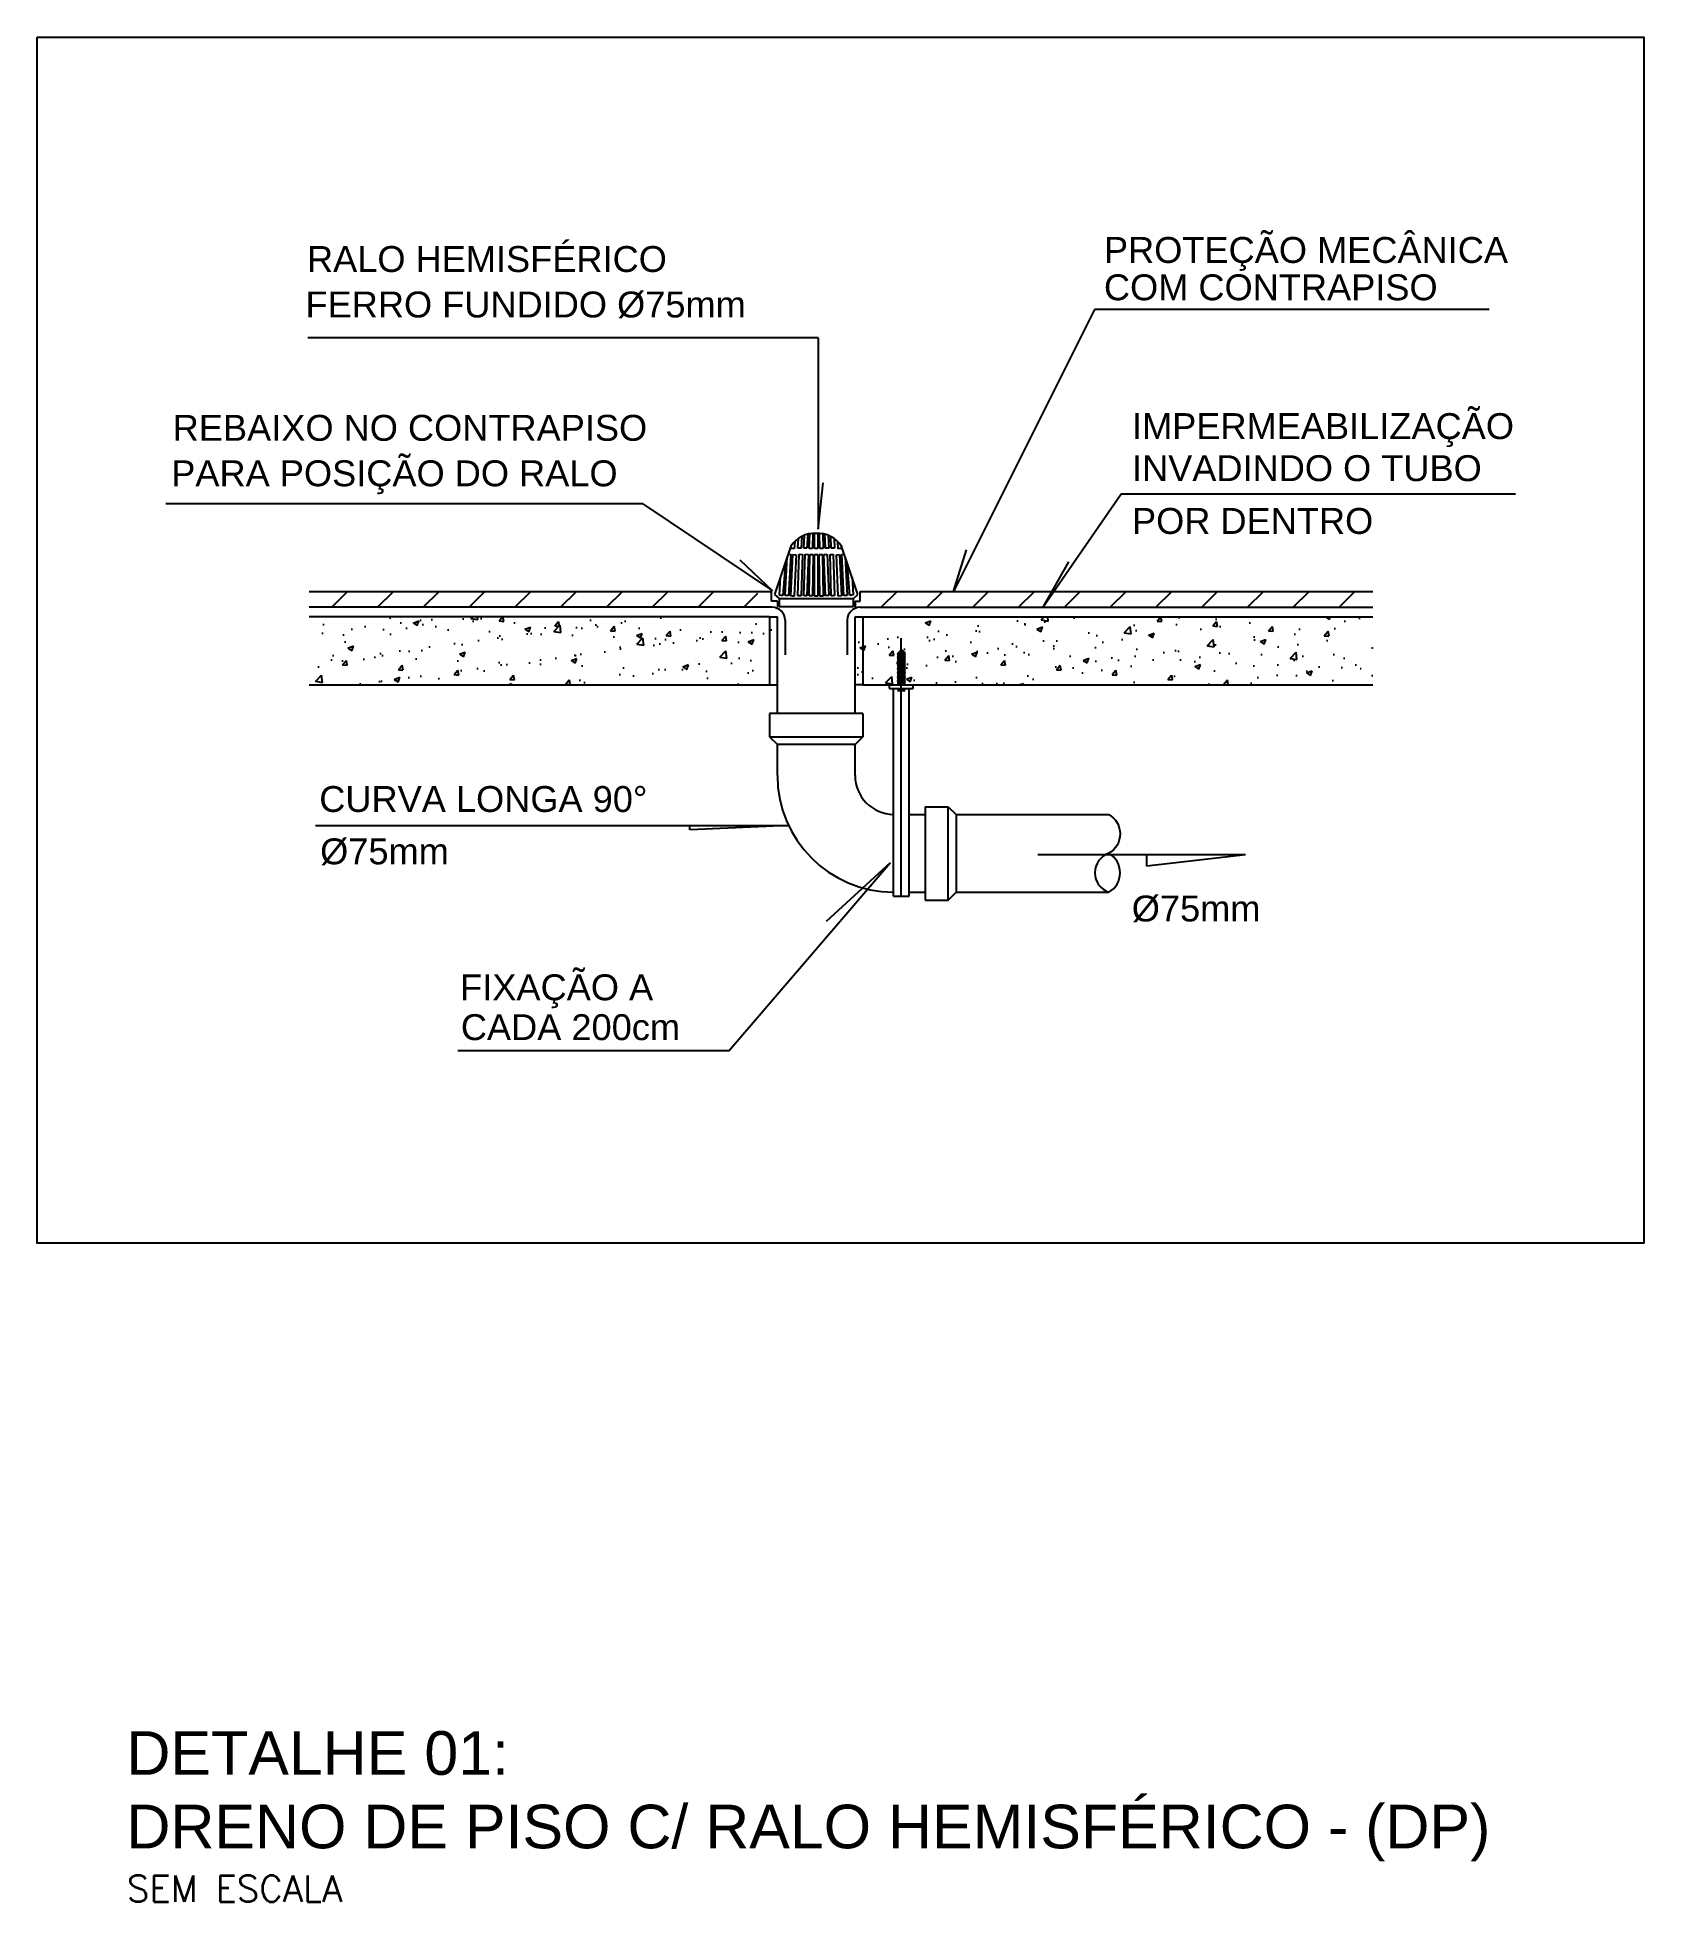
# Model space of a CAD drawing. Header units: millimetres. Extents: x -8 to 5830, y -596 to 3598.
# Drawn here: x 1681.42 to 1695.45, y 2288.18 to 2304.46 of the extents above; entities that cross this region are included whole.
import ezdxf

# ---------------------------------------------------------------- set-up
doc = ezdxf.new("R2010")
doc.units = ezdxf.units.MM
doc.layers.get('0').update_dxf_attribs({"color": 9})
for name, color, linetype in [('CAIXAS', 4, 'Continuous'), ('LINHAS', 8, 'Continuous'), ('TEXTOS', 2, 'Continuous'), ('TigreCad', 2, 'Continuous'), ('TIT', 7, 'Continuous')]:
    doc.layers.add(name, color=color, linetype=linetype)
doc.styles.add('ROMANS', font='romans')
doc.styles.add('SANSSERIF', font='sas_____.pfb', dxfattribs={"height": 30})
doc.styles.get("Standard").update_dxf_attribs({"font": 'arial.ttf'})

msp = doc.modelspace()

# ---------------------------------------------------------------- texts
at = {"layer": 'TEXTOS', "color": 7, "linetype": 'Continuous'}
for s, height, p in [('PROTEÇÃO MECÂNICA ', 0.22629, (1690.734, 2302.489)), ('COM CONTRAPISO', 0.22629, (1690.734, 2302.163)), ('IMPERMEABILIZAÇÃO', 0.22629, (1690.979, 2300.951)), ('INVADINDO O TUBO', 0.22629, (1690.979, 2300.584)), ('POR DENTRO', 0.2263, (1690.979, 2300.123))]:
    msp.add_text(s, height=height, dxfattribs=at).set_placement(p)
at = {"layer": 'TEXTOS', "color": 7}
for s, height, p in [('RALO HEMISFÉRICO', 0.22629, (1683.772, 2302.41)), ('FERRO FUNDIDO %%C75mm', 0.22629, (1683.759, 2302.013)), ('REBAIXO NO CONTRAPISO', 0.22629, (1682.599, 2300.936)), ('PARA POSIÇÃO DO RALO', 0.22629, (1682.586, 2300.539)), ('CURVA LONGA 90%%D ', 0.22629, (1683.879, 2297.695)), ('%%C75mm', 0.2263, (1683.887, 2297.238)), ('%%C75mm', 0.2263, (1690.977, 2296.739, 0.449)), ('FIXAÇÃO A', 0.2263, (1685.11, 2296.051)), ('CADA 200cm', 0.2263, (1685.116, 2295.703))]:
    msp.add_text(s, height=height, dxfattribs=at).set_placement(p)
at = {"layer": 'TIT', "style": 'SANSSERIF'}
for s, p in [('DETALHE 01:', (1682.195, 2289.288, -0.072)), ('DRENO DE PISO C/ RALO HEMISFÉRICO - (DP)', (1682.195, 2288.646, -0.072))]:
    msp.add_text(s, height=0.38095, dxfattribs=at).set_placement(p)
at = {"layer": 'TIT', "color": 1, "style": 'ROMANS'}
msp.add_text('SEM ESCALA', height=0.2286, dxfattribs=at).set_placement((1682.199, 2288.18, -0.072))

# ---------------------------------------------------------------- blocks, each defined once
blk = doc.blocks.new('A$C42fcca49')
for p, q in [((0.0309, 0.1077), (0, 0.0166)), ((0.0308, 0.1031), (0.0311, 0.1081)), ((0.0379, 0.1162), (0.0369, 0.1026)), ((0.044, 0.1037), (0.0448, 0.1219)), ((0.0511, 0.1257), (0.0501, 0.1034)), ((0.0548, 0.1038), (0.0563, 0.128)), ((0.0625, 0.1299), (0.0609, 0.1034)), ((0.0654, 0.1033), (0.0661, 0.1307)), ((0.0723, 0.1314), (0.0715, 0.1032)), ((0.0754, 0.1031), (0.0754, 0.1315)), ((0.0815, 0.1315), (0.0815, 0.1031)), ((0.0854, 0.1032), (0.0847, 0.1314)), ((0.0908, 0.1307), (0.0915, 0.1033)), ((0.096, 0.1034), (0.0944, 0.1299)), ((0.1007, 0.128), (0.1021, 0.1038)), ((0.1069, 0.1034), (0.1059, 0.1257)), ((0.1122, 0.1219), (0.113, 0.1037)), ((0.1201, 0.1026), (0.1191, 0.1162)), ((0.1258, 0.1081), (0.1262, 0.1031)), ((0.157, 0.0166), (0.1261, 0.1077)), ((0.0204, 0.0767), (0.0152, 0.0143)), ((0.0201, 0.0145), (0.0239, 0.0872)), ((0.0257, 0.0923), (0.0273, 0.0921)), ((0.0303, 0.0919), (0.0262, 0.014)), ((0.0273, 0.0921), (0.0303, 0.0919)), ((0.0338, 0.1029), (0.0308, 0.1031)), ((0.0308, 0.0136), (0.0344, 0.0915)), ((0.0369, 0.1026), (0.0338, 0.1029)), ((0.0344, 0.0915), (0.0406, 0.091)), ((0.0406, 0.091), (0.0369, 0.0131)), ((0.047, 0.1035), (0.044, 0.1037)), ((0.044, 0.0141), (0.0462, 0.0921)), ((0.0462, 0.0921), (0.0523, 0.0918)), ((0.0501, 0.1034), (0.047, 0.1035)), ((0.0523, 0.0918), (0.0501, 0.0139)), ((0.0609, 0.1034), (0.0548, 0.1038)), ((0.0548, 0.0143), (0.0578, 0.0922)), ((0.0578, 0.0922), (0.0639, 0.0918)), ((0.0639, 0.0918), (0.0609, 0.0139)), ((0.0685, 0.1033), (0.0654, 0.1033)), ((0.0654, 0.0138), (0.0667, 0.0918)), ((0.0667, 0.0918), (0.0698, 0.0918)), ((0.0715, 0.1032), (0.0685, 0.1033)), ((0.0698, 0.0918), (0.0728, 0.0917)), ((0.0728, 0.0917), (0.0715, 0.0137)), ((0.0815, 0.1031), (0.0754, 0.1031)), ((0.0754, 0.0131), (0.0754, 0.0916)), ((0.0754, 0.0916), (0.0815, 0.0916)), ((0.0815, 0.0916), (0.0815, 0.0131)), ((0.0841, 0.0917), (0.0872, 0.0918)), ((0.0854, 0.0133), (0.0841, 0.0917)), ((0.0885, 0.1033), (0.0854, 0.1032)), ((0.0872, 0.0918), (0.0903, 0.0918)), ((0.0915, 0.1033), (0.0885, 0.1033)), ((0.0903, 0.0918), (0.0915, 0.0135)), ((0.0931, 0.0918), (0.0961, 0.092)), ((0.096, 0.014), (0.0931, 0.0918)), ((0.1021, 0.1038), (0.096, 0.1034)), ((0.0961, 0.092), (0.0992, 0.0922)), ((0.0992, 0.0922), (0.1021, 0.0144)), ((0.1046, 0.0918), (0.1077, 0.092)), ((0.1069, 0.014), (0.1046, 0.0918)), ((0.1099, 0.1035), (0.1069, 0.1034)), ((0.1077, 0.092), (0.1107, 0.0921)), ((0.113, 0.1037), (0.1099, 0.1035)), ((0.1107, 0.0921), (0.113, 0.0143)), ((0.1164, 0.091), (0.1195, 0.0912)), ((0.1201, 0.0132), (0.1164, 0.091)), ((0.1195, 0.0912), (0.1225, 0.0915)), ((0.1231, 0.1029), (0.1201, 0.1026)), ((0.1225, 0.0915), (0.1262, 0.0137)), ((0.1262, 0.1031), (0.1231, 0.1029)), ((0.1266, 0.0919), (0.1297, 0.0921)), ((0.1308, 0.0141), (0.1266, 0.0919)), ((0.1297, 0.0921), (0.1313, 0.0923)), ((0.133, 0.0872), (0.1369, 0.0147)), ((0.1418, 0.0146), (0.1366, 0.0767)), ((0.0091, 0.0152), (0.0109, 0.0488)), ((0.146, 0.0488), (0.1479, 0.0156)), ((0, 0.0166), (0.0083, 0.009)), ((0.0083, 0.009), (0.0083, -0.0065)), ((0.0083, 0.009), (0.1486, 0.009)), ((0.0121, 0.0147), (0.0091, 0.0152)), ((0.0152, 0.0143), (0.0121, 0.0147)), ((0.0231, 0.0143), (0.0201, 0.0145)), ((0.0262, 0.014), (0.0231, 0.0143)), ((0.0338, 0.0133), (0.0308, 0.0136)), ((0.0369, 0.0131), (0.0338, 0.0133)), ((0.047, 0.014), (0.044, 0.0141)), ((0.0501, 0.0139), (0.047, 0.014)), ((0.0579, 0.0141), (0.0548, 0.0143)), ((0.0609, 0.0139), (0.0579, 0.0141)), ((0.0685, 0.0137), (0.0654, 0.0138)), ((0.0715, 0.0137), (0.0685, 0.0137)), ((0.0815, 0.0131), (0.0754, 0.0131)), ((0.0885, 0.0134), (0.0854, 0.0133)), ((0.0915, 0.0135), (0.0885, 0.0134)), ((0.0991, 0.0142), (0.096, 0.014)), ((0.1021, 0.0144), (0.0991, 0.0142)), ((0.1099, 0.0141), (0.1069, 0.014)), ((0.113, 0.0143), (0.1099, 0.0141)), ((0.1262, 0.0137), (0.1201, 0.0132)), ((0.1338, 0.0144), (0.1308, 0.0141)), ((0.1369, 0.0147), (0.1338, 0.0144)), ((0.1448, 0.0151), (0.1418, 0.0146)), ((0.1479, 0.0156), (0.1448, 0.0151)), ((0.1486, 0.009), (0.157, 0.0166)), ((0.1486, -0.0065), (0.1486, 0.009)), ((0.0083, -0.0065), (0.1486, -0.0065))]:
    blk.add_line(p, q)
for centre, start, end in [((0.0753, 0.0782), 86.5444, 146.4136), ((0.0817, 0.0782), 33.5864, 93.4556)]:
    blk.add_arc(centre, 0.0533, start, end)

# ---------------------------------------------------------------- hatches: boundary and pattern name
at = {"layer": 'LINHAS', "ltscale": 0.01}
h = msp.add_hatch(dxfattribs=at)
h.set_pattern_fill('ANSI31', color=256, scale=2.262857, style=0)
h.set_pattern_definition([(45, (1435.9126, 2008.2047), (-0.2000102, 0.2000102), [])])
edge = h.paths.add_edge_path()
edge.add_line((1687.711, 2299.621), (1687.539, 2299.621))
edge.add_line((1687.539, 2299.621), (1683.79, 2299.621))
edge.add_line((1683.79, 2299.621), (1683.79, 2299.482))
edge.add_line((1683.79, 2299.482), (1687.836, 2299.482))
edge.add_arc((1687.836, 2299.369), 0.113, 66.4218, 90, ccw=False)
edge.add_line((1687.881, 2299.473), (1687.881, 2299.482))
edge.add_line((1687.881, 2299.482), (1687.881, 2299.536))
edge.add_line((1687.881, 2299.536), (1687.711, 2299.536))
edge.add_line((1687.711, 2299.536), (1687.711, 2299.621))
edge = h.paths.add_edge_path()
edge.add_line((1693.083, 2299.621), (1688.729, 2299.621))
edge.add_line((1688.729, 2299.621), (1688.729, 2299.536))
edge.add_line((1688.729, 2299.536), (1688.56, 2299.536))
edge.add_line((1688.56, 2299.536), (1688.56, 2299.482))
edge.add_line((1688.56, 2299.482), (1688.56, 2299.473))
edge.add_arc((1688.605, 2299.369), 0.113, 90, 113.5782, ccw=False)
edge.add_line((1688.605, 2299.482), (1693.083, 2299.482))
edge.add_line((1693.083, 2299.482), (1693.083, 2299.621))
h = msp.add_hatch(dxfattribs=at)
h.set_pattern_fill('AR-CONC', color=256, scale=0.067886, style=0)
h.set_pattern_definition([(50, (1435.9126, 2008.2047), (0.4869172, -0.04259974), [0.0509143, -0.56005714]), (355, (1435.9126, 2008.2047), (-0.09419233, 0.510631), [0.0407314, -0.4480457]), (100.4514, (1435.9532, 2008.20115), (0.3927252, 0.46803096), [0.0432705, -0.4759753]), (46.1842, (1435.9126, 2008.3405), (0.7245042, -0.1123638), [0.0763714, -0.8400857]), (96.6356, (1435.973, 2008.3311), (0.6345025, 0.6612869), [0.0649057, -0.7139629]), (351.1842, (1435.9126, 2008.3405), (0.634502, 0.6612874), [0.0610971, -0.6720686]), (21, (1435.9805, 2008.30653), (0.4052146, -0.2733207), [0.0509143, -0.56005714]), (326, (1435.9805, 2008.30653), (0.16517635, 0.4922733), [0.0407314, -0.4480457]), (71.4514, (1436.01426, 2008.28376), (0.57039113, 0.21895213), [0.0432705, -0.4759753]), (37.5, (1435.91261, 2008.2047), (0.008254805, 0.22598737), [0, -0.44261486, 0, -0.45483429, 0, -0.44974286]), (7.5, (1435.9126, 2008.2047), (0.17858663, 0.26774921), [0, -0.25932343, 0, -0.432432, 0, -0.17141143]), (327.5, (1435.76123, 2008.2047), (0.36238917, -0.01531154), [0, -0.16971429, 0, -0.52950857, 0, -0.70261714]), (317.5, (1435.69334, 2008.2047), (0.3959001, 0.06795698), [0, -0.22062857, 0, -0.351648, 0, -0.49896])])
h.paths.add_polyline_path([(1687.881, 2299.4), (1683.79, 2299.4), (1683.79, 2298.806), (1687.539, 2298.806), (1687.711, 2298.806), (1687.881, 2298.806)])
h.paths.add_polyline_path([(1689.943, 2298.996), (1689.936, 2299.009), (1689.943, 2299.03), (1689.936, 2299.043), (1689.943, 2299.064), (1689.936, 2299.077), (1689.97, 2299.111), (1689.987, 2299.103), (1689.984, 2299.101), (1689.997, 2299.091), (1690.004, 2299.077), (1689.997, 2299.057), (1690.004, 2299.043), (1689.997, 2299.023), (1690.004, 2299.009), (1689.997, 2298.989), (1690.004, 2298.975), (1689.997, 2298.955), (1690.004, 2298.942), (1689.997, 2298.921), (1690.004, 2298.908), (1689.997, 2298.887), (1690.004, 2298.874), (1689.997, 2298.853), (1690.004, 2298.84), (1689.997, 2298.819), (1690.004, 2298.806), (1693.083, 2298.806), (1693.083, 2299.4), (1688.56, 2299.4), (1688.56, 2298.806), (1688.729, 2298.806), (1689.936, 2298.806), (1689.943, 2298.826), (1689.936, 2298.84), (1689.943, 2298.86), (1689.936, 2298.874), (1689.943, 2298.894), (1689.936, 2298.908), (1689.943, 2298.928), (1689.936, 2298.942), (1689.943, 2298.962), (1689.936, 2298.975)])

# ---------------------------------------------------------------- linework, layer by layer
msp.add_lwpolyline([(1681.416, 2304.459), (1695.45, 2304.459), (1695.45, 2293.929), (1681.416, 2293.929)], close=True)
at = {"layer": 'CAIXAS', "linetype": 'Continuous'}
for p, q in [((1683.79, 2299.621), (1687.831, 2299.621)), ((1687.831, 2299.536), (1687.831, 2299.621)), ((1688.604, 2299.621), (1693.083, 2299.621)), ((1688.604, 2299.536), (1688.604, 2299.621)), ((1687.881, 2299.536), (1687.831, 2299.536)), ((1687.881, 2299.536), (1687.881, 2299.482)), ((1688.56, 2299.536), (1688.56, 2299.482)), ((1688.56, 2299.536), (1688.604, 2299.536)), ((1687.813, 2299.4), (1683.79, 2299.4)), ((1687.813, 2299.4), (1687.813, 2298.806)), ((1688.628, 2299.4), (1693.083, 2299.4)), ((1688.628, 2299.4), (1688.628, 2298.806)), ((1683.79, 2298.806), (1687.813, 2298.806)), ((1688.628, 2298.806), (1693.083, 2298.806))]:
    msp.add_line(p, q, dxfattribs=at)
at = {"layer": 'CAIXAS', "color": 5}
for p, q in [((1687.836, 2299.482), (1683.79, 2299.482)), ((1688.605, 2299.482), (1693.083, 2299.482)), ((1687.949, 2299.369), (1687.949, 2299.066)), ((1688.492, 2299.369), (1688.492, 2299.066))]:
    msp.add_line(p, q, dxfattribs=at)
for centre, start, end in [((1687.836, 2299.369), 0, 90), ((1688.605, 2299.369), 90, 180)]:
    msp.add_arc(centre, 0.113, start, end, dxfattribs=at)
at = {"layer": 'LINHAS'}
for p, q in [((1690.653, 2302.082), (1689.419, 2299.621)), ((1694.098, 2302.082), (1690.653, 2302.082)), ((1688.238, 2301.835), (1688.238, 2300.165)), ((1688.238, 2300.165), (1688.282, 2300.569)), ((1690.884, 2300.47), (1690.202, 2299.482)), ((1694.329, 2300.47), (1690.884, 2300.47)), ((1686.705, 2300.387), (1687.839, 2299.627)), ((1689.419, 2299.621), (1689.534, 2299.985)), ((1687.839, 2299.627), (1687.557, 2299.895)), ((1690.202, 2299.482), (1690.428, 2299.879)), ((1687.813, 2299.4), (1687.881, 2299.4)), ((1688.56, 2299.4), (1688.628, 2299.4)), ((1688.964, 2296.96), (1688.964, 2299.214)), ((1687.813, 2298.806), (1687.881, 2298.806)), ((1688.628, 2298.806), (1688.56, 2298.806)), ((1683.846, 2297.577), (1687.979, 2297.577)), ((1687.117, 2297.539, 0.315), (1687.117, 2297.579, 0.315)), ((1687.979, 2297.577), (1687.117, 2297.539, 0.315)), ((1687.457, 2295.608), (1688.866, 2297.25)), ((1688.866, 2297.25), (1688.308, 2296.739)), ((1691.971, 2297.322, 0.713), (1690.156, 2297.322, 0.713)), ((1691.109, 2297.221, 1.027), (1691.109, 2297.324, 1.027)), ((1691.971, 2297.322, 0.713), (1691.109, 2297.221, 1.027))]:
    msp.add_line(p, q, dxfattribs=at)
at = {"layer": 'LINHAS', "linetype": 'Continuous'}
for p, q in [((1688.238, 2301.835), (1683.78, 2301.835)), ((1686.705, 2300.387), (1682.539, 2300.387))]:
    msp.add_line(p, q, dxfattribs=at)
at = {"layer": 'LINHAS', "color": 8}
for p, q in [((1688.93, 2299.077), (1688.964, 2299.111)), ((1688.981, 2299.103), (1688.93, 2299.077)), ((1688.991, 2299.091), (1688.93, 2299.06)), ((1688.93, 2299.077), (1688.937, 2299.064)), ((1688.998, 2299.077), (1688.93, 2299.043)), ((1688.937, 2299.064), (1688.93, 2299.043)), ((1688.998, 2299.06), (1688.93, 2299.026)), ((1688.93, 2299.043), (1688.937, 2299.03)), ((1688.998, 2299.043), (1688.93, 2299.009)), ((1688.937, 2299.03), (1688.93, 2299.009)), ((1688.998, 2299.026), (1688.93, 2298.992)), ((1688.93, 2299.009), (1688.937, 2298.996)), ((1688.998, 2299.009), (1688.93, 2298.975)), ((1688.937, 2298.996), (1688.93, 2298.975)), ((1688.998, 2298.992), (1688.93, 2298.958)), ((1688.93, 2298.975), (1688.937, 2298.962)), ((1688.998, 2298.975), (1688.93, 2298.942)), ((1688.964, 2299.111), (1688.981, 2299.103)), ((1688.991, 2299.091), (1688.977, 2299.101)), ((1688.998, 2299.077), (1688.991, 2299.091)), ((1688.991, 2299.057), (1688.998, 2299.077)), ((1688.998, 2299.043), (1688.991, 2299.057)), ((1688.991, 2299.023), (1688.998, 2299.043)), ((1688.998, 2299.009), (1688.991, 2299.023)), ((1688.991, 2298.989), (1688.998, 2299.009)), ((1688.998, 2298.975), (1688.991, 2298.989)), ((1688.991, 2298.955), (1688.998, 2298.975)), ((1688.862, 2298.772), (1688.862, 2298.806)), ((1688.937, 2298.962), (1688.93, 2298.942)), ((1688.998, 2298.958), (1688.93, 2298.925)), ((1688.93, 2298.942), (1688.937, 2298.928)), ((1688.998, 2298.942), (1688.93, 2298.908)), ((1688.937, 2298.928), (1688.93, 2298.908)), ((1688.998, 2298.925), (1688.93, 2298.891)), ((1688.93, 2298.908), (1688.937, 2298.894)), ((1688.998, 2298.908), (1688.93, 2298.874)), ((1688.937, 2298.894), (1688.93, 2298.874)), ((1688.998, 2298.891), (1688.93, 2298.857)), ((1688.93, 2298.874), (1688.937, 2298.86)), ((1688.998, 2298.874), (1688.93, 2298.84)), ((1688.937, 2298.86), (1688.93, 2298.84)), ((1688.998, 2298.857), (1688.93, 2298.823)), ((1688.93, 2298.84), (1688.937, 2298.826)), ((1688.998, 2298.84), (1688.93, 2298.806)), ((1688.937, 2298.826), (1688.93, 2298.806)), ((1688.998, 2298.823), (1688.964, 2298.806)), ((1688.998, 2298.942), (1688.991, 2298.955)), ((1688.991, 2298.921), (1688.998, 2298.942)), ((1688.998, 2298.908), (1688.991, 2298.921)), ((1688.991, 2298.887), (1688.998, 2298.908)), ((1688.998, 2298.874), (1688.991, 2298.887)), ((1688.991, 2298.853), (1688.998, 2298.874)), ((1688.998, 2298.84), (1688.991, 2298.853)), ((1688.991, 2298.819), (1688.998, 2298.84)), ((1688.998, 2298.806), (1688.991, 2298.819)), ((1689.066, 2298.772), (1689.066, 2298.806)), ((1688.862, 2298.772), (1689.066, 2298.772)), ((1688.896, 2296.96), (1688.896, 2298.772)), ((1688.93, 2298.755), (1688.998, 2298.755)), ((1689.032, 2296.96), (1689.032, 2298.772)), ((1687.457, 2295.608), (1685.089, 2295.608))]:
    msp.add_line(p, q, dxfattribs=at)
at = {"layer": 'TigreCad', "color": 7}
for p, q in [((1687.881, 2298.556), (1687.881, 2299.4)), ((1688.56, 2298.556), (1688.56, 2299.4)), ((1688.628, 2298.556), (1687.813, 2298.556)), ((1687.813, 2298.556), (1687.813, 2298.352)), ((1688.628, 2298.556), (1688.628, 2298.352)), ((1687.813, 2298.352), (1687.881, 2298.284)), ((1687.813, 2298.352), (1688.628, 2298.352)), ((1688.628, 2298.352), (1688.56, 2298.284)), ((1687.881, 2298.013), (1687.881, 2298.284)), ((1688.56, 2298.284), (1687.881, 2298.284)), ((1688.56, 2298.013), (1688.56, 2298.284)), ((1689.032, 2297.673), (1689.171, 2297.673)), ((1689.171, 2297.741), (1689.171, 2296.926)), ((1689.171, 2297.741), (1689.374, 2297.741)), ((1689.374, 2296.926), (1689.374, 2297.741)), ((1689.374, 2297.741), (1689.442, 2297.673)), ((1689.442, 2297.673), (1689.442, 2296.994)), ((1689.442, 2297.673), (1690.776, 2297.673)), ((1688.896, 2296.96), (1689.032, 2296.96)), ((1689.032, 2296.994), (1689.171, 2296.994)), ((1689.171, 2296.926), (1689.374, 2296.926)), ((1689.374, 2296.926), (1689.442, 2296.994)), ((1689.442, 2296.994), (1690.776, 2296.994))]:
    msp.add_line(p, q, dxfattribs=at)
msp.add_lwpolyline([(1690.776, 2297.673, -0.583852), (1690.776, 2297.334, 0.716328), (1690.776, 2296.994, 0.583852), (1690.776, 2297.334, 1)], format="xyb", dxfattribs=at)
for radius, end in [(1.018, 269.8208), (0.339, 269.4623)]:
    msp.add_arc((1688.899, 2298.013), radius, 180, end, dxfattribs=at)

# ---------------------------------------------------------------- block references
at = {"color": 4, "xscale": 4.634086601911132, "yscale": 4.634086601911132, "zscale": 4.634086601911132}
msp.add_blockref('A$C42fcca49', (1687.857, 2299.518), dxfattribs=at)

msp.set_redraw_order([(e.dxf.handle, doc.entitydb.next_handle()) for e in msp.query("TEXT MTEXT ATTDEF DIMENSION ARC_DIMENSION")])  # texts and dimensions are drawn at this point

doc.saveas('drawing.dxf')
